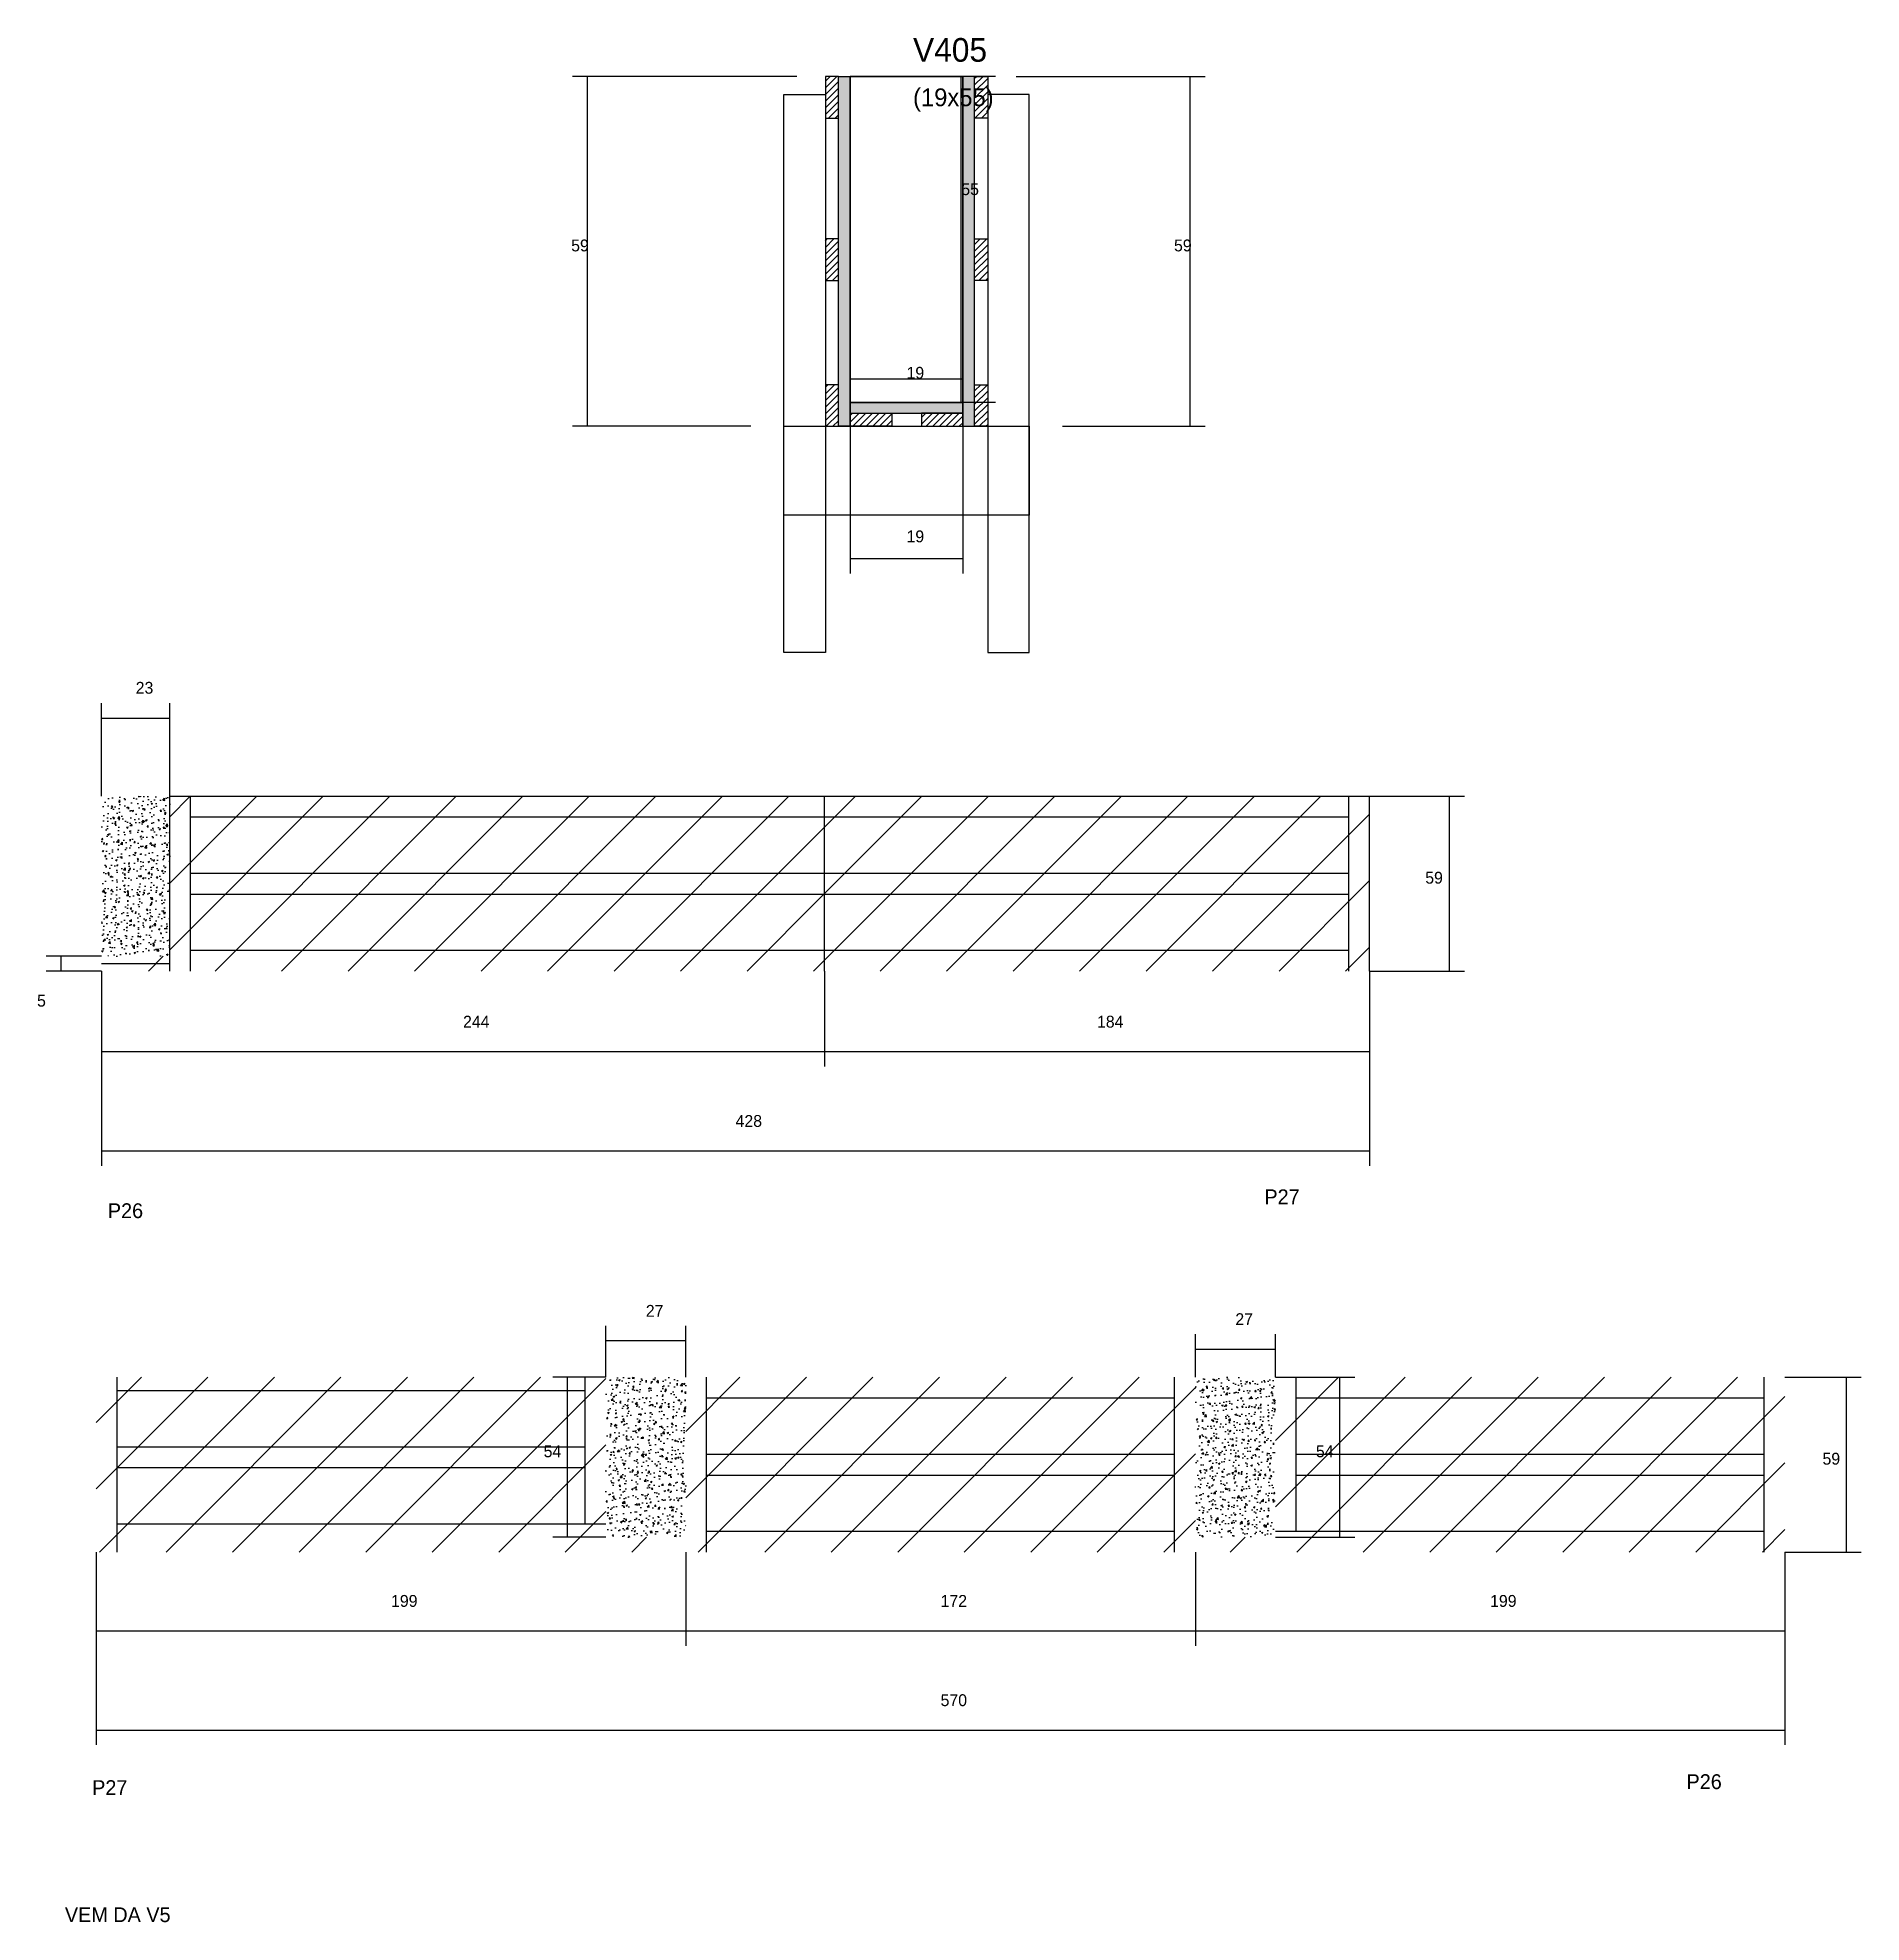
# Model space of a CAD drawing. Header units: metres. Extents: x -2848 to 21926, y -45195 to 1016.
# Drawn here: x 6105 to 6720, y -7223 to -6587 of the extents above; entities that cross this region are included whole.
import ezdxf

# ---------------------------------------------------------------- set-up
doc = ezdxf.new("R2010")
doc.units = ezdxf.units.M
for name, color, linetype in [('CONCRETO', 251, 'Continuous'), ('COTA', 241, 'Continuous'), ('Cota Seção (2x)', 4, 'Continuous'), ('Hachura', 253, 'Continuous'), ('Madeira', 126, 'Continuous'), ('NOMENCLATURA', 7, 'Continuous'), ('Painéis', 200, 'Continuous'), ('REAPROVEITAMENTO', 251, 'Continuous'), ('SARR_2.2x7', 40, 'Continuous'), ('SARR_3.5x7', 81, 'Continuous'), ('SARR_EDITAR', 141, 'Continuous'), ('Texto Seção', 7, 'Continuous')]:
    doc.layers.add(name, color=color, linetype=linetype)

msp = doc.modelspace()

# ---------------------------------------------------------------- texts
at = {"layer": 'COTA'}
for s, p in [('59', (6284.6, -6659)), ('59', (6488.1, -6659)), ('19', (6397.8, -6757.2)), ('23', (6137.6, -6808.3)), ('59', (6572.9, -6872.4)), ('5', (6104.3, -6913.9)), ('244', (6248.1, -6921)), ('184', (6462.1, -6921)), ('428', (6340.1, -6954.5)), ('27', (6309.8, -7018.6)), ('27', (6508.8, -7021.4)), ('54', (6275.3, -7066)), ('54', (6536, -7066)), ('59', (6707, -7068.5)), ('199', (6223.8, -7116.5)), ('172', (6409.3, -7116.5)), ('199', (6594.8, -7116.5)), ('570', (6409.3, -7150))]:
    msp.add_text(s, height=4, dxfattribs=at).set_placement(p)
at = {"layer": 'Cota Seção (2x)'}
for s, p in [('55', (6416.3, -6640)), ('19', (6397.8, -6702))]:
    msp.add_text(s, height=4, dxfattribs=at).set_placement(p)
at = {"layer": 'NOMENCLATURA'}
for s, p in [('P27', (6518.6, -6980.6)), ('P26', (6128.2, -6985.3)), ('P27', (6122.9, -7180)), ('P26', (6661.1, -7178))]:
    msp.add_text(s, height=5, dxfattribs=at).set_placement(p)
at = {"layer": 'Texto Seção'}
for s, height, p in [('V405', 8, (6400, -6595)), ('(19x55)', 6, (6400, -6610)), ('VEM DA V5', 5, (6113.7, -7222.9))]:
    msp.add_text(s, height=height, dxfattribs=at).set_placement(p)

# ---------------------------------------------------------------- hatches: boundary and pattern name
at = {"layer": 'COTA'}
h = msp.add_hatch(dxfattribs=at)
h.set_pattern_fill('AR-CONC', scale=0.03)
h.paths.add_polyline_path([(6149.1, -6842.9), (6126.1, -6842.9), (6126.1, -6842.9), (6126.1, -6896.9), (6126.1, -6896.9), (6149.1, -6896.9), (6149.1, -6896.9), (6149.1, -6842.9)])
h = msp.add_hatch(dxfattribs=at)
h.set_pattern_fill('AR-CONC', scale=0.03)
h.paths.add_polyline_path([(6323.3, -7039), (6296.3, -7039), (6296.3, -7093), (6323.3, -7093)])
h = msp.add_hatch(dxfattribs=at)
h.set_pattern_fill('AR-CONC', scale=0.03)
h.paths.add_polyline_path([(6522.3, -7041.2), (6522.3, -7039), (6495.3, -7039), (6495.3, -7093), (6522.3, -7093)])
at = {"layer": 'Hachura'}
h = msp.add_hatch(dxfattribs=at)
h.set_pattern_fill('ANSI31', scale=0.5)
h.paths.add_polyline_path([(6370.4, -6614), (6374.8, -6614), (6374.8, -6614), (6374.8, -6600), (6374.8, -6600), (6370.4, -6600), (6370.4, -6600), (6370.4, -6614)])
h = msp.add_hatch(color=8, dxfattribs=at)
h.dxf.hatch_style = 1
h.paths.add_polyline_path([(6378.8, -6600), (6374.8, -6600), (6374.8, -6600), (6374.8, -6718), (6374.8, -6718), (6378.8, -6718), (6378.8, -6718), (6378.8, -6600)])
h = msp.add_hatch(color=8, dxfattribs=at)
h.dxf.hatch_style = 1
h.paths.add_polyline_path([(6420.8, -6600), (6416.8, -6600), (6416.8, -6600), (6416.8, -6718), (6416.8, -6718), (6420.8, -6718), (6420.8, -6718), (6420.8, -6600)])
h = msp.add_hatch(dxfattribs=at)
h.set_pattern_fill('ANSI31', scale=0.5)
h.paths.add_polyline_path([(6425.2, -6614), (6420.8, -6614), (6420.8, -6614), (6420.8, -6600), (6420.8, -6600), (6425.2, -6600), (6425.2, -6600), (6425.2, -6614)])
h = msp.add_hatch(dxfattribs=at)
h.set_pattern_fill('ANSI31', scale=0.5)
h.paths.add_polyline_path([(6370.4, -6668.8), (6374.8, -6668.8), (6374.8, -6668.8), (6374.8, -6654.8), (6374.8, -6654.8), (6370.4, -6654.8), (6370.4, -6654.8), (6370.4, -6668.8)])
h = msp.add_hatch(dxfattribs=at)
h.set_pattern_fill('ANSI31', scale=0.5)
h.paths.add_polyline_path([(6425.2, -6668.8), (6420.8, -6668.8), (6420.8, -6668.8), (6420.8, -6654.8), (6420.8, -6654.8), (6425.2, -6654.8), (6425.2, -6654.8), (6425.2, -6668.8)])
h = msp.add_hatch(dxfattribs=at)
h.set_pattern_fill('ANSI31', scale=0.5)
h.paths.add_polyline_path([(6370.4, -6718), (6374.8, -6718), (6374.8, -6718), (6374.8, -6704), (6374.8, -6704), (6370.4, -6704), (6370.4, -6704), (6370.4, -6718)])
h = msp.add_hatch(dxfattribs=at)
h.set_pattern_fill('ANSI31', scale=0.5)
h.paths.add_polyline_path([(6425.2, -6718), (6420.8, -6718), (6420.8, -6718), (6420.8, -6704), (6420.8, -6704), (6425.2, -6704), (6425.2, -6704), (6425.2, -6718)])
h = msp.add_hatch(color=8, dxfattribs=at)
h.dxf.hatch_style = 1
h.paths.add_polyline_path([(6416.8, -6713.6), (6416.8, -6710), (6416.8, -6710), (6378.8, -6710), (6378.8, -6710), (6378.8, -6713.6), (6378.8, -6713.6), (6416.8, -6713.6)])
h = msp.add_hatch(dxfattribs=at)
h.set_pattern_fill('ANSI31', scale=0.5)
h.paths.add_polyline_path([(6378.8, -6718), (6378.8, -6713.6), (6378.8, -6713.6), (6392.8, -6713.6), (6392.8, -6713.6), (6392.8, -6718), (6392.8, -6718), (6378.8, -6718)])
h = msp.add_hatch(dxfattribs=at)
h.set_pattern_fill('ANSI31', scale=0.5)
h.paths.add_polyline_path([(6416.8, -6718), (6416.8, -6713.6), (6416.8, -6713.6), (6402.8, -6713.6), (6402.8, -6713.6), (6402.8, -6718), (6402.8, -6718), (6416.8, -6718)])
at = {"layer": 'REAPROVEITAMENTO'}
h = msp.add_hatch(dxfattribs=at)
h.set_pattern_fill('ANSI31', scale=5)
h.paths.add_polyline_path([(6149.1, -6896.9), (6126.1, -6896.9), (6126.1, -6896.9), (6126.1, -6901.9), (6126.1, -6901.9), (6370.1, -6901.9), (6370.1, -6901.9), (6370.1, -6842.9), (6370.1, -6842.9), (6149.1, -6842.9), (6149.1, -6842.9), (6149.1, -6896.9)])
h = msp.add_hatch(dxfattribs=at)
h.set_pattern_fill('ANSI31', scale=5)
h.paths.add_polyline_path([(6554.1, -6901.9), (6554.1, -6842.9), (6554.1, -6842.9), (6370.1, -6842.9), (6370.1, -6842.9), (6370.1, -6901.9), (6370.1, -6901.9), (6554.1, -6901.9)])
h = msp.add_hatch(dxfattribs=at)
h.set_pattern_fill('ANSI31', scale=5)
h.paths.add_polyline_path([(6296.3, -7093), (6296.3, -7039), (6296.3, -7039), (6124.3, -7039), (6124.3, -7039), (6124.3, -7098), (6124.3, -7098), (6323.3, -7098), (6323.3, -7098), (6323.3, -7093), (6323.3, -7093), (6296.3, -7093)])
h = msp.add_hatch(dxfattribs=at)
h.set_pattern_fill('ANSI31', scale=5)
h.paths.add_polyline_path([(6495.3, -7098), (6495.3, -7039), (6495.3, -7039), (6323.3, -7039), (6323.3, -7039), (6323.3, -7098), (6323.3, -7098), (6495.3, -7098)])
h = msp.add_hatch(dxfattribs=at)
h.set_pattern_fill('ANSI31', scale=5)
h.paths.add_polyline_path([(6522.3, -7093), (6495.3, -7093), (6495.3, -7093), (6495.3, -7098), (6495.3, -7098), (6694.3, -7098), (6694.3, -7098), (6694.3, -7039), (6694.3, -7039), (6522.3, -7039), (6522.3, -7039), (6522.3, -7093)])

# ---------------------------------------------------------------- linework, layer by layer
at = {"layer": 'CONCRETO'}
for points in [[(6378.8, -6600), (6378.8, -6600), (6416.8, -6600), (6416.8, -6628), (6416.8, -6628), (6416.8, -6710), (6378.8, -6710), (6378.8, -6600)], [(6378.8, -6710), (6416.8, -6710), (6416.8, -6600), (6378.8, -6600)]]:
    msp.add_lwpolyline(points, close=True, dxfattribs=at)
at = {"layer": 'COTA'}
for p, q in [((6360.8, -6600), (6285.1, -6600)), ((6290.1, -6718), (6290.1, -6600)), ((6434.8, -6600), (6498.6, -6600)), ((6493.6, -6718), (6493.6, -6600)), ((6345.2, -6718), (6285.1, -6718)), ((6378.8, -6718), (6378.8, -6767.7)), ((6416.8, -6718), (6416.8, -6767.7)), ((6450.4, -6718), (6498.6, -6718)), ((6378.8, -6762.7), (6416.8, -6762.7)), ((6126.1, -6842.9), (6126.1, -6811.5)), ((6149.1, -6842.9), (6149.1, -6811.5)), ((6126.1, -6816.5), (6149.1, -6816.5)), ((6554.1, -6842.9), (6586.1, -6842.9)), ((6581.1, -6901.9), (6581.1, -6842.9)), ((6126.1, -6896.9), (6107.4, -6896.9)), ((6112.4, -6901.9), (6112.4, -6896.9)), ((6126.1, -6901.9), (6107.4, -6901.9)), ((6126.1, -6901.9), (6126.1, -6934.1)), ((6126.1, -6901.9), (6126.1, -6967.6)), ((6370.1, -6901.9), (6370.1, -6934.1)), ((6370.1, -6901.9), (6370.1, -6934.1)), ((6554.1, -6901.9), (6554.1, -6934.1)), ((6554.1, -6901.9), (6554.1, -6967.6)), ((6554.1, -6901.9), (6586.1, -6901.9)), ((6126.1, -6929.1), (6370.1, -6929.1)), ((6370.1, -6929.1), (6554.1, -6929.1)), ((6126.1, -6962.6), (6554.1, -6962.6)), ((6296.3, -7039), (6296.3, -7021.6)), ((6323.3, -7039), (6323.3, -7021.6)), ((6296.3, -7026.6), (6323.3, -7026.6)), ((6495.3, -7039), (6495.3, -7024.5)), ((6522.3, -7039), (6522.3, -7024.5)), ((6495.3, -7029.5), (6522.3, -7029.5)), ((6296.3, -7039), (6278.4, -7039)), ((6283.4, -7093), (6283.4, -7039)), ((6522.3, -7039), (6549.1, -7039)), ((6544.1, -7093), (6544.1, -7039)), ((6694.3, -7039), (6720.1, -7039)), ((6715.1, -7098), (6715.1, -7039)), ((6124.3, -7098), (6124.3, -7129.6)), ((6124.3, -7098), (6124.3, -7163.1)), ((6296.3, -7093), (6278.4, -7093)), ((6323.3, -7098), (6323.3, -7129.6)), ((6323.3, -7098), (6323.3, -7129.6)), ((6495.3, -7098), (6495.3, -7129.6)), ((6495.3, -7098), (6495.3, -7129.6)), ((6522.3, -7093), (6549.1, -7093)), ((6694.3, -7098), (6694.3, -7129.6)), ((6694.3, -7098), (6694.3, -7163.1)), ((6694.3, -7098), (6720.1, -7098)), ((6124.3, -7124.6), (6323.3, -7124.6)), ((6323.3, -7124.6), (6495.3, -7124.6)), ((6495.3, -7124.6), (6694.3, -7124.6)), ((6124.3, -7158.1), (6694.3, -7158.1))]:
    msp.add_line(p, q, dxfattribs=at)
at = {"layer": 'Cota Seção (2x)'}
for p, q in [((6427.8, -6600), (6411.3, -6600)), ((6416.3, -6710), (6416.3, -6600)), ((6378.8, -6718), (6378.8, -6697)), ((6416.8, -6718), (6416.8, -6697)), ((6378.8, -6702), (6416.8, -6702)), ((6427.8, -6710), (6411.3, -6710))]:
    msp.add_line(p, q, dxfattribs=at)
at = {"layer": 'Madeira'}
for points in [[(6370.4, -6614), (6374.8, -6614), (6374.8, -6600), (6370.4, -6600)], [(6425.2, -6614), (6420.8, -6614), (6420.8, -6600), (6425.2, -6600)], [(6370.4, -6668.8), (6374.8, -6668.8), (6374.8, -6654.8), (6370.4, -6654.8)], [(6425.2, -6668.8), (6420.8, -6668.8), (6420.8, -6654.8), (6425.2, -6654.8)], [(6370.4, -6718), (6374.8, -6718), (6374.8, -6704), (6370.4, -6704)], [(6425.2, -6718), (6420.8, -6718), (6420.8, -6704), (6425.2, -6704)], [(6378.8, -6718), (6378.8, -6713.6), (6392.8, -6713.6), (6392.8, -6718)], [(6416.8, -6718), (6416.8, -6713.6), (6402.8, -6713.6), (6402.8, -6718)]]:
    msp.add_lwpolyline(points, close=True, dxfattribs=at)
at = {"layer": 'Painéis'}
for p, q in [((6378.8, -6718), (6378.8, -6600)), ((6416.8, -6718), (6416.8, -6600)), ((6378.8, -6710), (6416.8, -6710)), ((6378.8, -6713.6), (6378.8, -6710)), ((6416.8, -6713.6), (6416.8, -6710)), ((6149.1, -6842.9), (6554.1, -6842.9)), ((6149.1, -6896.9), (6149.1, -6842.9)), ((6370.1, -6901.9), (6370.1, -6842.9)), ((6554.1, -6901.9), (6554.1, -6842.9))]:
    msp.add_line(p, q, dxfattribs=at)
for points in [[(6374.8, -6600), (6378.8, -6600), (6378.8, -6718), (6374.8, -6718)], [(6420.8, -6600), (6416.8, -6600), (6416.8, -6718), (6420.8, -6718)], [(6416.8, -6713.6), (6416.8, -6710), (6378.8, -6710), (6378.8, -6713.6)]]:
    msp.add_lwpolyline(points, close=True, dxfattribs=at)
at = {"layer": 'SARR_2.2x7'}
for p, q in [((6156.1, -6901.9), (6156.1, -6842.9)), ((6547.1, -6901.9), (6547.1, -6842.9)), ((6156.1, -6849.9), (6370.1, -6849.9)), ((6370.1, -6849.9), (6547.1, -6849.9)), ((6156.1, -6868.9), (6370.1, -6868.9)), ((6370.1, -6868.9), (6547.1, -6868.9)), ((6156.1, -6875.9), (6370.1, -6875.9)), ((6370.1, -6875.9), (6547.1, -6875.9)), ((6156.1, -6894.9), (6370.1, -6894.9)), ((6370.1, -6894.9), (6547.1, -6894.9)), ((6131.3, -7098), (6131.3, -7039)), ((6289.3, -7088.5), (6289.3, -7039)), ((6330.3, -7098), (6330.3, -7039)), ((6488.3, -7098), (6488.3, -7039)), ((6529.3, -7091), (6529.3, -7039)), ((6687.3, -7098), (6687.3, -7039)), ((6131.3, -7043.5), (6289.3, -7043.5)), ((6330.3, -7046), (6488.3, -7046)), ((6529.3, -7046), (6687.3, -7046)), ((6131.3, -7062.5), (6289.3, -7062.5)), ((6330.3, -7065), (6488.3, -7065)), ((6529.3, -7065), (6687.3, -7065)), ((6131.3, -7069.5), (6289.3, -7069.5)), ((6330.3, -7072), (6488.3, -7072)), ((6529.3, -7072), (6687.3, -7072)), ((6131.3, -7088.5), (6296.3, -7088.5)), ((6330.3, -7091), (6488.3, -7091)), ((6522.3, -7091), (6687.3, -7091))]:
    msp.add_line(p, q, dxfattribs=at)
at = {"layer": 'SARR_3.5x7'}
for points in [[(6356.4, -6606), (6370.4, -6606), (6370.4, -6794.4), (6356.4, -6794.4)], [(6439.2, -6606), (6425.2, -6606), (6425.2, -6794.4), (6439.2, -6794.4)], [(6356.4, -6718), (6439.2, -6718), (6439.2, -6748), (6356.4, -6748)]]:
    msp.add_lwpolyline(points, close=True, dxfattribs=at)
at = {"layer": 'SARR_EDITAR'}
for p, q in [((6126.1, -6899.4), (6149.1, -6899.4)), ((6149.1, -6901.9), (6149.1, -6896.9))]:
    msp.add_line(p, q, dxfattribs=at)

msp.set_redraw_order([(e.dxf.handle, doc.entitydb.next_handle()) for e in msp.query("TEXT MTEXT ATTDEF DIMENSION ARC_DIMENSION")])  # texts and dimensions are drawn at this point

doc.saveas('drawing.dxf')
